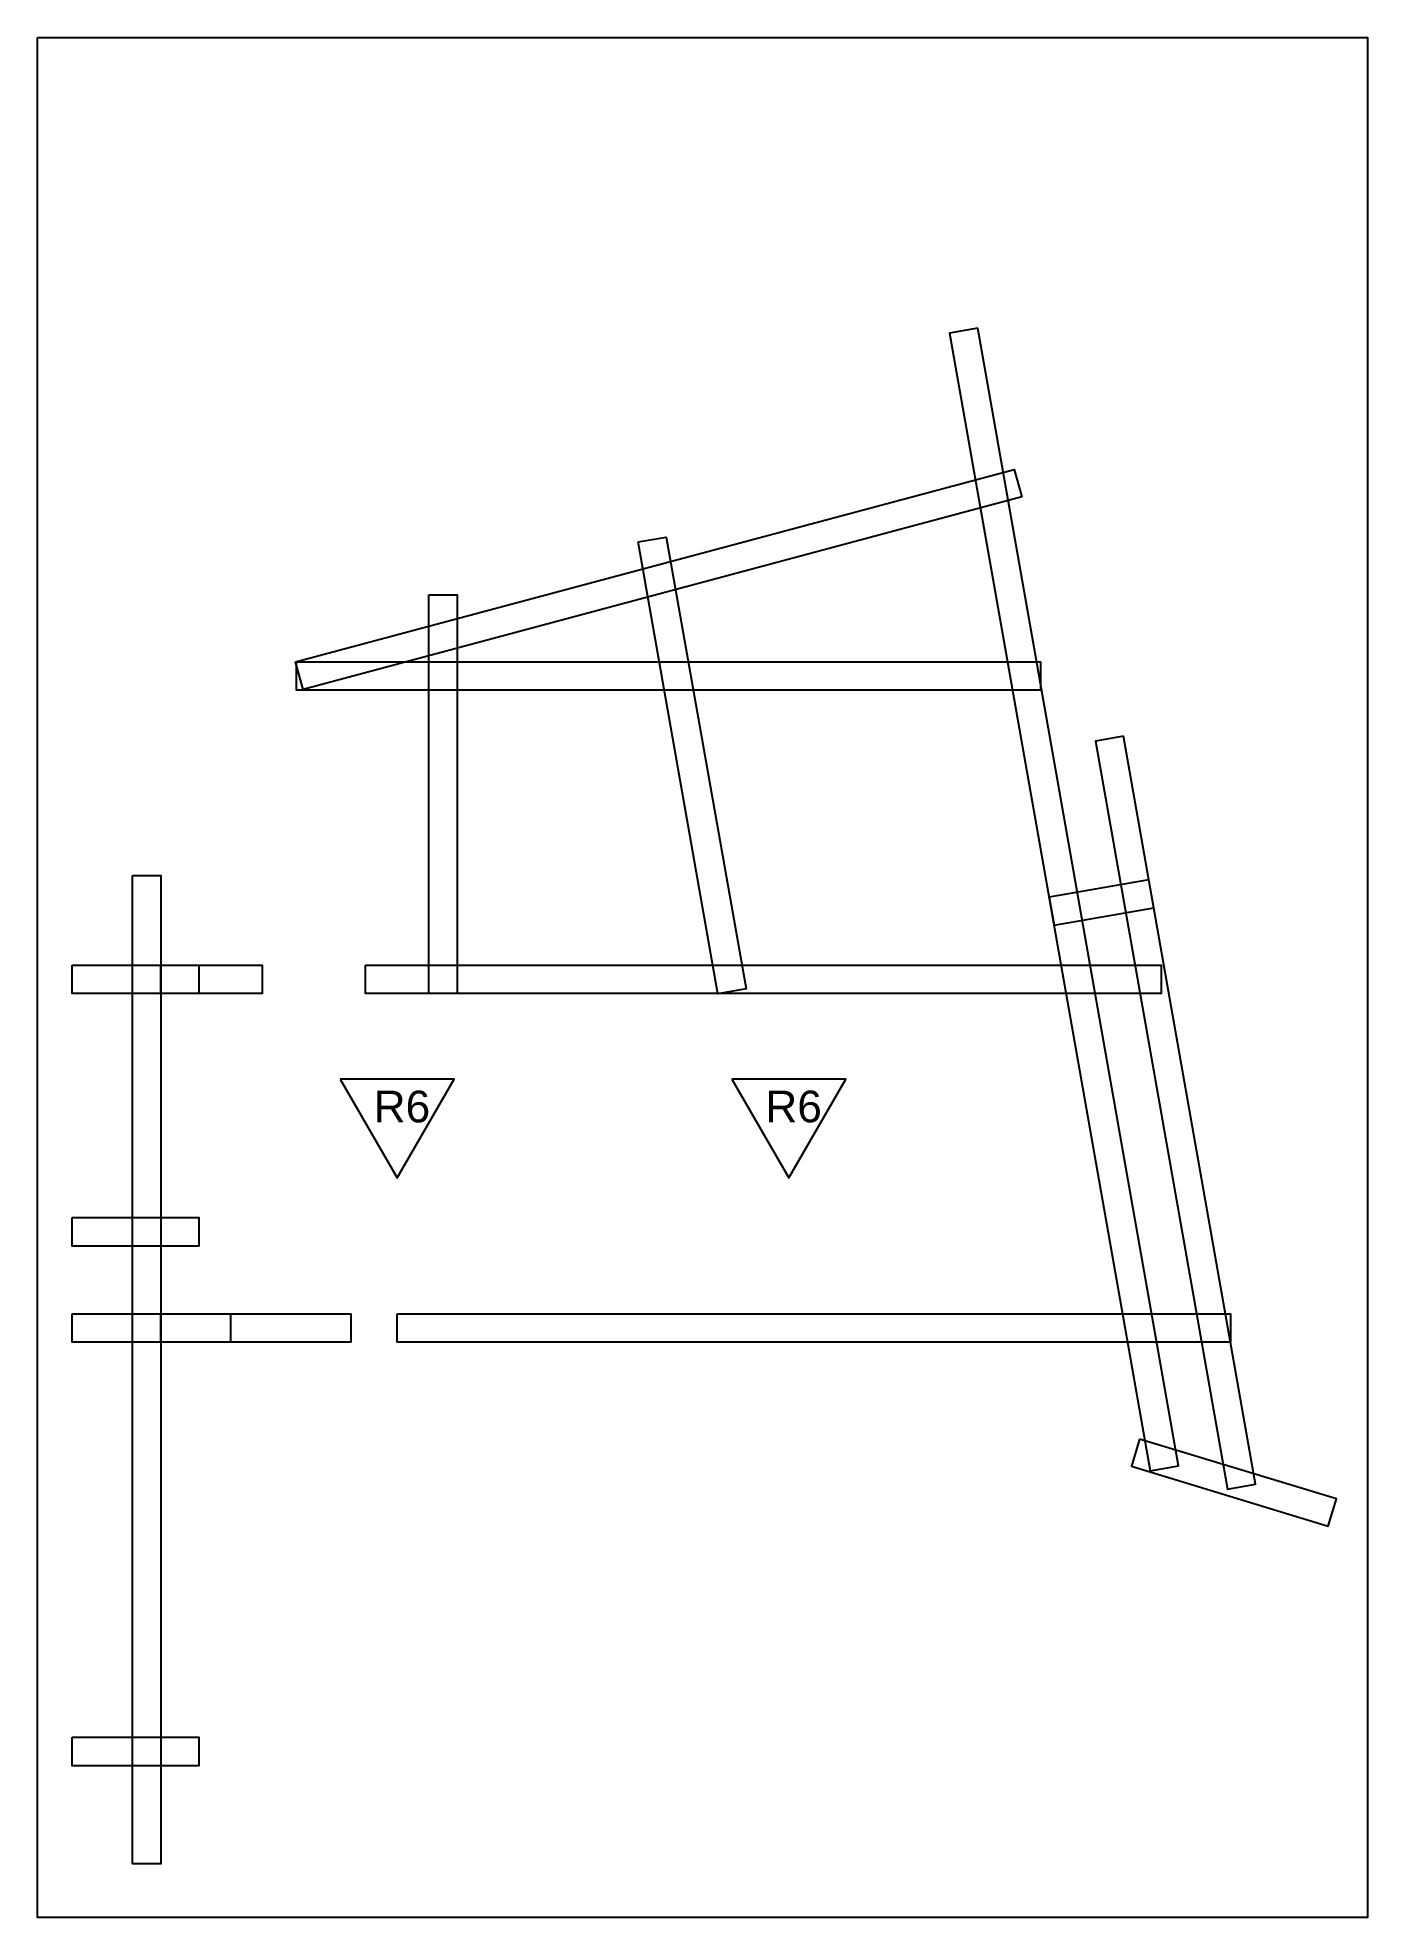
# Model space of a CAD drawing. Header units: millimetres. Extents: x -2666 to 6286, y -11880 to 4849.
# Drawn here: x 4433 to 4853, y 905 to 1499 of the extents above; entities that cross this region are included whole.
import ezdxf

# ---------------------------------------------------------------- set-up
doc = ezdxf.new("R2010")
doc.units = ezdxf.units.MM
doc.layers.add('0-rib1', color=6, linetype='Continuous')
doc.layers.add('座標', color=3, linetype='Continuous')
doc.layers.add('default', color=11, linetype='Continuous', plot=False)
doc.styles.get("Standard").update_dxf_attribs({"font": 'arial.ttf'})

msp = doc.modelspace()

# ---------------------------------------------------------------- texts
at = {"layer": '座標', "char_height": 10, "attachment_point": 1}
for insert in [(4539.012, 1166.206), (4662.727, 1166.206)]:
    msp.add_mtext_dynamic_manual_height_columns('R6', width=22.24738, gutter_width=12.5, heights=[0], dxfattribs=dict(at, insert=insert))

# ---------------------------------------------------------------- linework, layer by layer
at = {"layer": '0-rib1'}
for points in [[(4729.801, 1407.129), (4720.937, 1405.566), (4784.319, 1046.111), (4793.182, 1047.674)], [(4514.371, 1301.673), (4741.363, 1362.496), (4743.693, 1353.803), (4516.7, 1292.98)], [(4556.393, 1322.885), (4565.393, 1322.885), (4565.393, 1196.885), (4556.393, 1196.885)], [(4514.629, 1301.707), (4749.629, 1301.707), (4749.629, 1292.707), (4514.629, 1292.707)], [(4775.894, 1278.173), (4767.03, 1276.611), (4808.706, 1040.257), (4817.569, 1041.82)], [(4462.826, 1234.247), (4471.826, 1234.247), (4471.826, 921.885), (4462.826, 921.885)], [(4785.444, 1224.009), (4783.882, 1232.872), (4752.368, 1227.316), (4753.931, 1218.452)], [(4443.826, 1205.885), (4483.826, 1205.885), (4483.826, 1196.885), (4443.826, 1196.885)], [(4471.826, 1205.885), (4503.826, 1205.885), (4503.826, 1196.885), (4471.826, 1196.885)], [(4536.393, 1205.885), (4787.737, 1205.885), (4787.737, 1196.885), (4536.393, 1196.885)], [(4443.826, 1126.085), (4483.826, 1126.085), (4483.826, 1117.085), (4443.826, 1117.085)], [(4443.826, 1095.685), (4493.826, 1095.685), (4493.826, 1086.685), (4443.826, 1086.685)], [(4471.826, 1095.685), (4531.826, 1095.685), (4531.826, 1086.685), (4471.826, 1086.685)], [(4546.393, 1095.685), (4809.632, 1095.685), (4809.632, 1086.685), (4546.393, 1086.685)], [(4780.945, 1056.122), (4778.328, 1047.51), (4840.521, 1028.615), (4843.138, 1037.226)], [(4443.826, 961.885), (4483.826, 961.885), (4483.826, 952.885), (4443.826, 952.885)]]:
    msp.add_lwpolyline(points, close=True, dxfattribs=at)
msp.add_lwpolyline([(4622.572, 1339.584), (4631.435, 1341.147), (4656.614, 1198.35), (4647.751, 1196.787), (4622.572, 1339.584)], dxfattribs=at)
at = {"layer": 'default'}
msp.add_lwpolyline([(4432.875, 1498.964), (4852.875, 1498.964), (4852.875, 904.964), (4432.875, 904.964)], close=True, dxfattribs=at)
at = {"layer": '座標'}
for points in [[(4528.41, 1169.876), (4546.42, 1138.681), (4564.43, 1169.876)], [(4652.126, 1169.876), (4670.136, 1138.681), (4688.146, 1169.876)]]:
    msp.add_lwpolyline(points, close=True, dxfattribs=at)

msp.set_redraw_order([(e.dxf.handle, doc.entitydb.next_handle()) for e in msp.query("TEXT MTEXT ATTDEF DIMENSION ARC_DIMENSION")])  # texts and dimensions are drawn at this point

doc.saveas('drawing.dxf')
